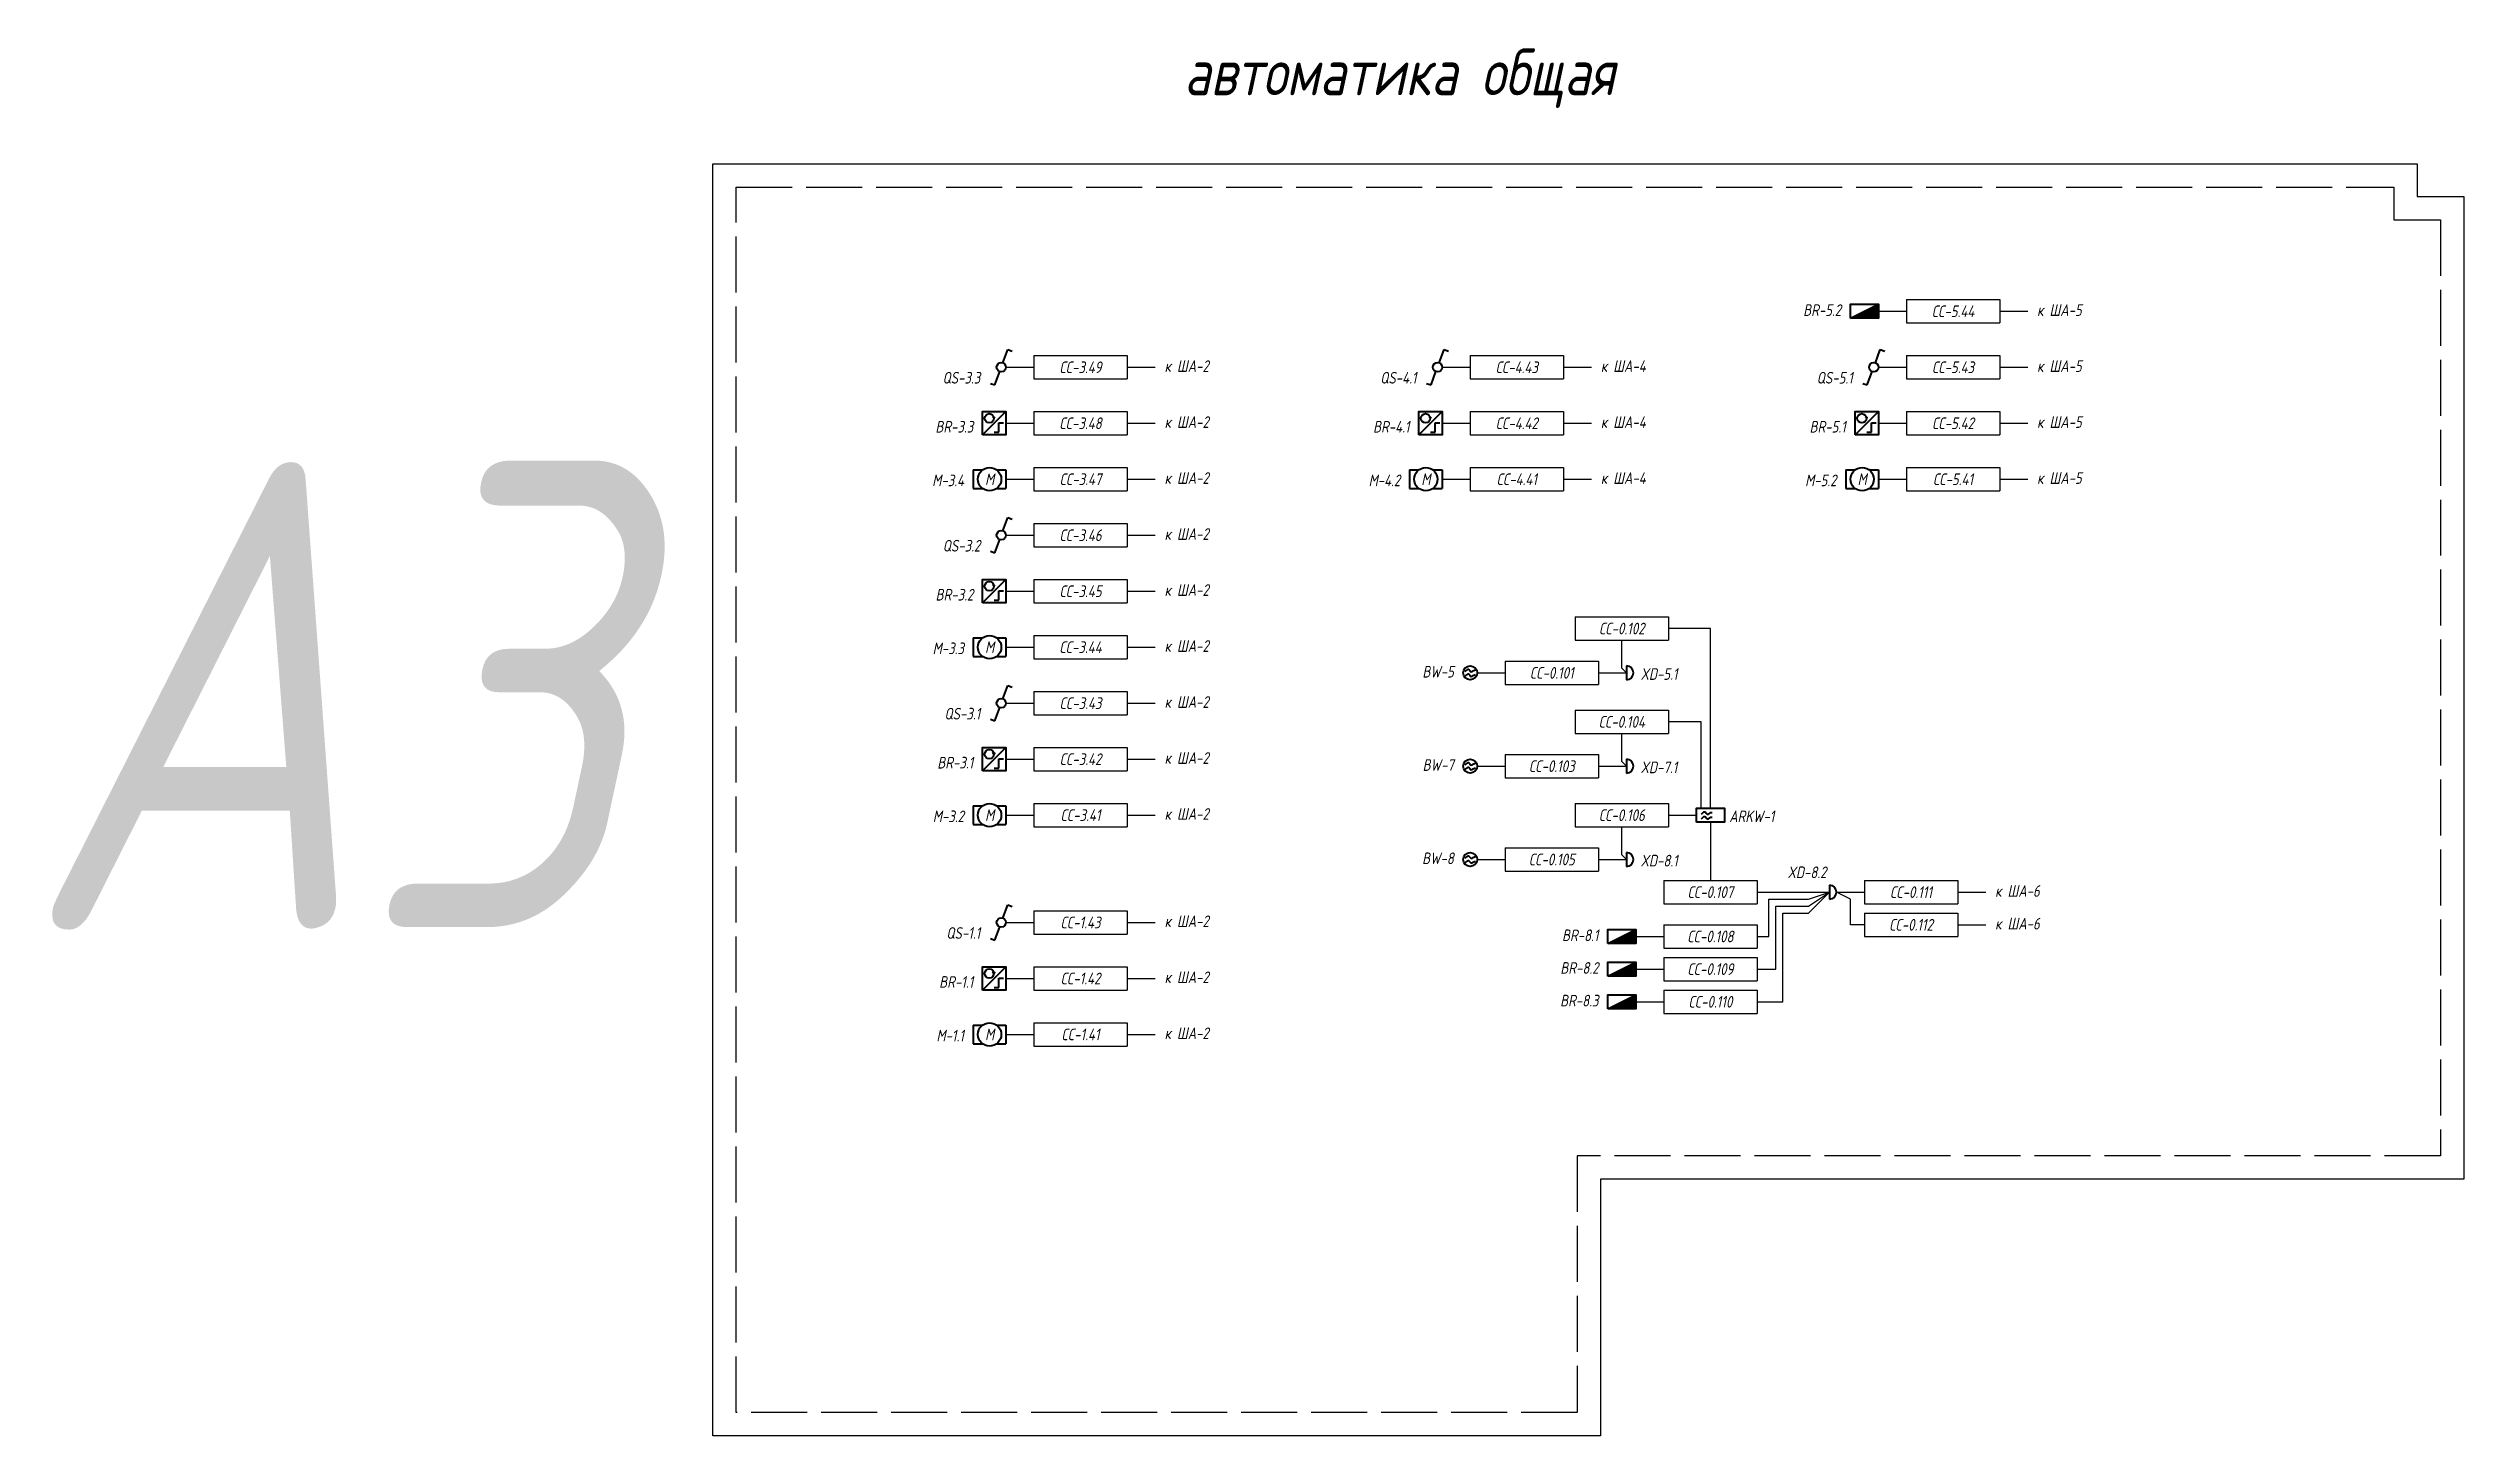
# Model space of a CAD drawing. Header units: millimetres. Extents: x -1048 to 3005, y -1068 to 487.
# Drawn here: x 1991 to 2508, y -372 to -74 of the extents above; entities that cross this region are included whole.
import ezdxf
from ezdxf.enums import TextEntityAlignment as Align

# ---------------------------------------------------------------- set-up
doc = ezdxf.new("R2010")
doc.units = ezdxf.units.MM
doc.linetypes.add('ACAD_ISO02W100', pattern=[15, 12, -3])
doc.layers.add('noprint', color=2, linetype='Continuous', plot=False)
doc.styles.add('ГОСТ-ISOCPEUR', font='isocpeui.ttf', dxfattribs={"width": 0.8})

msp = doc.modelspace()

# ---------------------------------------------------------------- texts
at = {"style": 'ГОСТ-ISOCPEUR', "width": 0.8}
for s, p in [('BR-5.2', (2374.79, -131.5)), ('QS-3.3', (2190.29, -146)), ('QS-4.1', (2283.79, -146)), ('QS-5.1', (2377.29, -146)), ('BR-3.3', (2188.79, -156.5)), ('BR-4.1', (2282.29, -156.5)), ('BR-5.1', (2375.79, -156.5)), ('M-3.4', (2186.79, -168)), ('M-4.2', (2280.29, -168)), ('M-5.2', (2373.79, -168)), ('QS-3.2', (2190.29, -182)), ('BR-3.2', (2188.79, -192.5)), ('M-3.3', (2186.79, -204)), ('BW-5', (2291.79, -209)), ('QS-3.1', (2190.29, -218)), ('BR-3.1', (2188.79, -228.5)), ('BW-7', (2291.79, -229)), ('M-3.2', (2186.79, -240)), ('BW-8', (2291.79, -249)), ('QS-1.1', (2190.29, -265)), ('BR-8.1', (2322.79, -265.5)), ('BR-1.1', (2188.79, -275.5)), ('BR-8.2', (2322.79, -272.5)), ('BR-8.3', (2322.79, -279.5)), ('M-1.1', (2186.79, -287))]:
    msp.add_text(s, height=2.5, dxfattribs=at).set_placement(p, align=Align.RIGHT)
for s, p in [('к ША-5', (2416.79, -131.5)), ('к ША-2', (2229.79, -143.5)), ('к ША-4', (2323.29, -143.5)), ('к ША-5', (2416.79, -143.5)), ('к ША-2', (2229.79, -155.5)), ('к ША-4', (2323.29, -155.5)), ('к ША-5', (2416.79, -155.5)), ('к ША-2', (2229.79, -167.5)), ('к ША-4', (2323.29, -167.5)), ('к ША-5', (2416.79, -167.5)), ('к ША-2', (2229.79, -179.5)), ('к ША-2', (2229.79, -191.5)), ('к ША-2', (2229.79, -203.5)), ('XD-5.1', (2331.79, -209.5)), ('к ША-2', (2229.79, -215.5)), ('к ША-2', (2229.79, -227.5)), ('XD-7.1', (2331.79, -229.5)), ('к ША-2', (2229.79, -239.5)), ('ARKW-1', (2350.79, -240)), ('XD-8.1', (2331.79, -249.5)), ('XD-8.2', (2363.29, -252)), ('к ША-6', (2407.79, -256)), ('к ША-2', (2229.79, -262.5)), ('к ША-6', (2407.79, -263)), ('к ША-2', (2229.79, -274.5)), ('к ША-2', (2229.79, -286.5))]:
    msp.add_text(s, height=2.5, dxfattribs=at).set_placement(p)
at = {"layer": 'noprint', "style": 'ГОСТ-ISOCPEUR', "width": 0.8}
for s, height, p in [('автоматика общая', 10, (2233.96, -84.2)), ('А3', 100, (1984.86, -262.83))]:
    msp.add_text(s, height=height, dxfattribs=at).set_placement(p)

# ---------------------------------------------------------------- blocks, each defined once
blk = doc.blocks.new('энкодер')
at = {"color": 0, "lineweight": -2}
for p, q in [((0, 0), (5, 5)), ((2.43, 3.56), (2.2, 3.9)), ((2.43, 3.56), (2.66, 3.9)), ((2.48, 0.56), (3.48, 0.56)), ((3.48, 0.56), (3.48, 2.56)), ((3.48, 2.56), (4.48, 2.56))]:
    blk.add_line(p, q, dxfattribs=at)
blk.add_lwpolyline([(0, 0), (0, 5), (5, 5), (5, 0)], close=True, dxfattribs=at)
blk.add_circle((1.43, 3.56), 1, dxfattribs=at)
blk = doc.blocks.new('электродвигатель')
at = {"color": 0, "lineweight": -2}
for p, q in [((0, 4), (0, 0)), ((0, 4), (2, 4)), ((0, 0), (2, 0)), ((5, 4), (7, 4)), ((5, 0), (7, 0)), ((7, 4), (7, 0))]:
    blk.add_line(p, q, dxfattribs=at)
blk.add_circle((3.5, 2), 2.5, dxfattribs=at)
at = {"color": 0, "lineweight": -2, "style": 'ГОСТ-ISOCPEUR', "width": 0.8}
blk.add_text('M', height=2.5, rotation=360, dxfattribs=at).set_placement((3.5, 2), align=Align.MIDDLE_CENTER)
blk = doc.blocks.new('*T393')
at = {"color": 0, "lineweight": -2}
for p, q in [((0, 0), (20, 0)), ((0, 0), (0, -5)), ((20, 0), (20, -5)), ((0, -5), (20, -5))]:
    blk.add_line(p, q, dxfattribs=at)
at = {"color": 0, "insert": (10, -2.5), "char_height": 2.5, "width": 19, "attachment_point": 5, "style": 'ГОСТ-ISOCPEUR'}
blk.add_mtext('{СС-1.41}', dxfattribs=at)
blk = doc.blocks.new('*T394')
at = {"color": 0, "lineweight": -2}
for p, q in [((0, 0), (20, 0)), ((0, 0), (0, -5)), ((20, 0), (20, -5)), ((0, -5), (20, -5))]:
    blk.add_line(p, q, dxfattribs=at)
at = {"color": 0, "insert": (10, -2.5), "char_height": 2.5, "width": 19, "attachment_point": 5, "style": 'ГОСТ-ISOCPEUR'}
blk.add_mtext('{СС-1.42}', dxfattribs=at)
blk = doc.blocks.new('*T395')
at = {"color": 0, "lineweight": -2}
for p, q in [((0, 0), (20, 0)), ((0, 0), (0, -5)), ((20, 0), (20, -5)), ((0, -5), (20, -5))]:
    blk.add_line(p, q, dxfattribs=at)
at = {"color": 0, "insert": (10, -2.5), "char_height": 2.5, "width": 19, "attachment_point": 5, "style": 'ГОСТ-ISOCPEUR'}
blk.add_mtext('{СС-1.43}', dxfattribs=at)
blk = doc.blocks.new('кнопка жалюзи')
at = {"color": 0, "lineweight": -2}
for p, q in [((0.35, 0.94), (1.39, 3.78)), ((1.39, 3.78), (2.34, 3.45)), ((-2.34, -3.45), (-1.39, -3.78)), ((-1.39, -3.78), (-0.35, -0.94))]:
    blk.add_line(p, q, dxfattribs=at)
blk.add_circle((0, 0), 1, dxfattribs=at)
blk = doc.blocks.new('*T396')
at = {"color": 0, "lineweight": -2}
for p, q in [((0, 0), (20, 0)), ((0, 0), (0, -5)), ((20, 0), (20, -5)), ((0, -5), (20, -5))]:
    blk.add_line(p, q, dxfattribs=at)
at = {"color": 0, "insert": (10, -2.5), "char_height": 2.5, "width": 19, "attachment_point": 5, "style": 'ГОСТ-ISOCPEUR'}
blk.add_mtext('{СС-3.41}', dxfattribs=at)
blk = doc.blocks.new('*T397')
at = {"color": 0, "lineweight": -2}
for p, q in [((0, 0), (20, 0)), ((0, 0), (0, -5)), ((20, 0), (20, -5)), ((0, -5), (20, -5))]:
    blk.add_line(p, q, dxfattribs=at)
at = {"color": 0, "insert": (10, -2.5), "char_height": 2.5, "width": 19, "attachment_point": 5, "style": 'ГОСТ-ISOCPEUR'}
blk.add_mtext('{СС-3.42}', dxfattribs=at)
blk = doc.blocks.new('*T398')
at = {"color": 0, "lineweight": -2}
for p, q in [((0, 0), (20, 0)), ((0, 0), (0, -5)), ((20, 0), (20, -5)), ((0, -5), (20, -5))]:
    blk.add_line(p, q, dxfattribs=at)
at = {"color": 0, "insert": (10, -2.5), "char_height": 2.5, "width": 19, "attachment_point": 5, "style": 'ГОСТ-ISOCPEUR'}
blk.add_mtext('{СС-3.43}', dxfattribs=at)
blk = doc.blocks.new('*T399')
at = {"color": 0, "lineweight": -2}
for p, q in [((0, 0), (20, 0)), ((0, 0), (0, -5)), ((20, 0), (20, -5)), ((0, -5), (20, -5))]:
    blk.add_line(p, q, dxfattribs=at)
at = {"color": 0, "insert": (10, -2.5), "char_height": 2.5, "width": 19, "attachment_point": 5, "style": 'ГОСТ-ISOCPEUR'}
blk.add_mtext('{СС-3.44}', dxfattribs=at)
blk = doc.blocks.new('*T400')
at = {"color": 0, "lineweight": -2}
for p, q in [((0, 0), (20, 0)), ((0, 0), (0, -5)), ((20, 0), (20, -5)), ((0, -5), (20, -5))]:
    blk.add_line(p, q, dxfattribs=at)
at = {"color": 0, "insert": (10, -2.5), "char_height": 2.5, "width": 19, "attachment_point": 5, "style": 'ГОСТ-ISOCPEUR'}
blk.add_mtext('{СС-3.45}', dxfattribs=at)
blk = doc.blocks.new('*T401')
at = {"color": 0, "lineweight": -2}
for p, q in [((0, 0), (20, 0)), ((0, 0), (0, -5)), ((20, 0), (20, -5)), ((0, -5), (20, -5))]:
    blk.add_line(p, q, dxfattribs=at)
at = {"color": 0, "insert": (10, -2.5), "char_height": 2.5, "width": 19, "attachment_point": 5, "style": 'ГОСТ-ISOCPEUR'}
blk.add_mtext('{СС-3.46}', dxfattribs=at)
blk = doc.blocks.new('*T402')
at = {"color": 0, "lineweight": -2}
for p, q in [((0, 0), (20, 0)), ((0, 0), (0, -5)), ((20, 0), (20, -5)), ((0, -5), (20, -5))]:
    blk.add_line(p, q, dxfattribs=at)
at = {"color": 0, "insert": (10, -2.5), "char_height": 2.5, "width": 19, "attachment_point": 5, "style": 'ГОСТ-ISOCPEUR'}
blk.add_mtext('{СС-3.47}', dxfattribs=at)
blk = doc.blocks.new('*T403')
at = {"color": 0, "lineweight": -2}
for p, q in [((0, 0), (20, 0)), ((0, 0), (0, -5)), ((20, 0), (20, -5)), ((0, -5), (20, -5))]:
    blk.add_line(p, q, dxfattribs=at)
at = {"color": 0, "insert": (10, -2.5), "char_height": 2.5, "width": 19, "attachment_point": 5, "style": 'ГОСТ-ISOCPEUR'}
blk.add_mtext('{СС-3.48}', dxfattribs=at)
blk = doc.blocks.new('*T404')
at = {"color": 0, "lineweight": -2}
for p, q in [((0, 0), (20, 0)), ((0, 0), (0, -5)), ((20, 0), (20, -5)), ((0, -5), (20, -5))]:
    blk.add_line(p, q, dxfattribs=at)
at = {"color": 0, "insert": (10, -2.5), "char_height": 2.5, "width": 19, "attachment_point": 5, "style": 'ГОСТ-ISOCPEUR'}
blk.add_mtext('{СС-3.49}', dxfattribs=at)
blk = doc.blocks.new('*T405')
at = {"color": 0, "lineweight": -2}
for p, q in [((0, 0), (20, 0)), ((0, 0), (0, -5)), ((20, 0), (20, -5)), ((0, -5), (20, -5))]:
    blk.add_line(p, q, dxfattribs=at)
at = {"color": 0, "insert": (10, -2.5), "char_height": 2.5, "width": 19, "attachment_point": 5, "style": 'ГОСТ-ISOCPEUR'}
blk.add_mtext('{СС-4.41}', dxfattribs=at)
blk = doc.blocks.new('*T406')
at = {"color": 0, "lineweight": -2}
for p, q in [((0, 0), (20, 0)), ((0, 0), (0, -5)), ((20, 0), (20, -5)), ((0, -5), (20, -5))]:
    blk.add_line(p, q, dxfattribs=at)
at = {"color": 0, "insert": (10, -2.5), "char_height": 2.5, "width": 19, "attachment_point": 5, "style": 'ГОСТ-ISOCPEUR'}
blk.add_mtext('{СС-4.42}', dxfattribs=at)
blk = doc.blocks.new('*T407')
at = {"color": 0, "lineweight": -2}
for p, q in [((0, 0), (20, 0)), ((0, 0), (0, -5)), ((20, 0), (20, -5)), ((0, -5), (20, -5))]:
    blk.add_line(p, q, dxfattribs=at)
at = {"color": 0, "insert": (10, -2.5), "char_height": 2.5, "width": 19, "attachment_point": 5, "style": 'ГОСТ-ISOCPEUR'}
blk.add_mtext('{СС-4.43}', dxfattribs=at)
blk = doc.blocks.new('*T408')
at = {"color": 0, "lineweight": -2}
for p, q in [((0, 0), (20, 0)), ((0, 0), (0, -5)), ((20, 0), (20, -5)), ((0, -5), (20, -5))]:
    blk.add_line(p, q, dxfattribs=at)
at = {"color": 0, "insert": (10, -2.5), "char_height": 2.5, "width": 19, "attachment_point": 5, "style": 'ГОСТ-ISOCPEUR'}
blk.add_mtext('{СС-5.41}', dxfattribs=at)
blk = doc.blocks.new('*T409')
at = {"color": 0, "lineweight": -2}
for p, q in [((0, 0), (20, 0)), ((0, 0), (0, -5)), ((20, 0), (20, -5)), ((0, -5), (20, -5))]:
    blk.add_line(p, q, dxfattribs=at)
at = {"color": 0, "insert": (10, -2.5), "char_height": 2.5, "width": 19, "attachment_point": 5, "style": 'ГОСТ-ISOCPEUR'}
blk.add_mtext('{СС-5.42}', dxfattribs=at)
blk = doc.blocks.new('*T410')
at = {"color": 0, "lineweight": -2}
for p, q in [((0, 0), (20, 0)), ((0, 0), (0, -5)), ((20, 0), (20, -5)), ((0, -5), (20, -5))]:
    blk.add_line(p, q, dxfattribs=at)
at = {"color": 0, "insert": (10, -2.5), "char_height": 2.5, "width": 19, "attachment_point": 5, "style": 'ГОСТ-ISOCPEUR'}
blk.add_mtext('{СС-5.43}', dxfattribs=at)
blk = doc.blocks.new('счетчик воды')
at = {"lineweight": -2}
blk.add_hatch(color=0, dxfattribs=at).paths.add_polyline_path([(6, 0), (6, 3), (0, 0)])
at = {"color": 0, "lineweight": -2}
blk.add_line((0, 0), (6, 3), dxfattribs=at)
blk.add_lwpolyline([(0, 0), (0, 3), (6, 3), (6, 0)], close=True, dxfattribs=at)
blk = doc.blocks.new('контроллер протечек')
at = {"color": 0, "lineweight": -2}
blk.add_lwpolyline([(0, 0), (0, 3), (6, 3), (6, 0)], close=True, dxfattribs=at)
at = {"color": 0, "lineweight": -2, "start_tangent": (0.745789, 0.666182), "end_tangent": (0.976749, -0.214388)}
for points in [[(1.1, 1.73), (1.77, 2.23), (2.38, 1.68), (3.32, 2.1)], [(1.1, 0.73), (1.77, 1.23), (2.38, 0.68), (3.32, 1.1)]]:
    blk.add_spline(points, degree=3, dxfattribs=at)
blk = doc.blocks.new('датчик протечки')
at = {"color": 0, "lineweight": -2}
blk.add_circle((0, 0), 1.5, dxfattribs=at)
at = {"color": 0, "lineweight": -2, "start_tangent": (0.745789, 0.666182), "end_tangent": (0.976749, -0.214388)}
for points in [[(-1.08, 0.27), (-0.41, 0.76), (0.2, 0.22), (1.14, 0.64)], [(-1.08, -0.73), (-0.41, -0.24), (0.2, -0.78), (1.14, -0.36)]]:
    blk.add_spline(points, degree=3, dxfattribs=at)
blk = doc.blocks.new('коробка коммутационная')
at = {"color": 0, "lineweight": -2}
blk.add_line((0, 3), (0, 0), dxfattribs=at)
blk.add_arc((0, 1.5), 1.5, 270, 90, dxfattribs=at)
blk = doc.blocks.new('*T411')
at = {"color": 0, "lineweight": -2}
for p, q in [((0, 0), (20, 0)), ((0, 0), (0, -5)), ((20, 0), (20, -5)), ((0, -5), (20, -5))]:
    blk.add_line(p, q, dxfattribs=at)
at = {"color": 0, "insert": (10, -2.5), "char_height": 2.5, "width": 19, "attachment_point": 5, "style": 'ГОСТ-ISOCPEUR'}
blk.add_mtext('{СС-0.101}', dxfattribs=at)
blk = doc.blocks.new('*T412')
at = {"color": 0, "lineweight": -2}
for p, q in [((0, 0), (20, 0)), ((0, 0), (0, -5)), ((20, 0), (20, -5)), ((0, -5), (20, -5))]:
    blk.add_line(p, q, dxfattribs=at)
at = {"color": 0, "insert": (10, -2.5), "char_height": 2.5, "width": 19, "attachment_point": 5, "style": 'ГОСТ-ISOCPEUR'}
blk.add_mtext('{СС-0.102}', dxfattribs=at)
blk = doc.blocks.new('*T413')
at = {"color": 0, "lineweight": -2}
for p, q in [((0, 0), (20, 0)), ((0, 0), (0, -5)), ((20, 0), (20, -5)), ((0, -5), (20, -5))]:
    blk.add_line(p, q, dxfattribs=at)
at = {"color": 0, "insert": (10, -2.5), "char_height": 2.5, "width": 19, "attachment_point": 5, "style": 'ГОСТ-ISOCPEUR'}
blk.add_mtext('{СС-5.44}', dxfattribs=at)
blk = doc.blocks.new('*T414')
at = {"color": 0, "lineweight": -2}
for p, q in [((0, 0), (20, 0)), ((0, 0), (0, -5)), ((20, 0), (20, -5)), ((0, -5), (20, -5))]:
    blk.add_line(p, q, dxfattribs=at)
at = {"color": 0, "insert": (10, -2.5), "char_height": 2.5, "width": 19, "attachment_point": 5, "style": 'ГОСТ-ISOCPEUR'}
blk.add_mtext('{СС-0.103}', dxfattribs=at)
blk = doc.blocks.new('*T415')
at = {"color": 0, "lineweight": -2}
for p, q in [((0, 0), (20, 0)), ((0, 0), (0, -5)), ((20, 0), (20, -5)), ((0, -5), (20, -5))]:
    blk.add_line(p, q, dxfattribs=at)
at = {"color": 0, "insert": (10, -2.5), "char_height": 2.5, "width": 19, "attachment_point": 5, "style": 'ГОСТ-ISOCPEUR'}
blk.add_mtext('{СС-0.104}', dxfattribs=at)
blk = doc.blocks.new('*T416')
at = {"color": 0, "lineweight": -2}
for p, q in [((0, 0), (20, 0)), ((0, 0), (0, -5)), ((20, 0), (20, -5)), ((0, -5), (20, -5))]:
    blk.add_line(p, q, dxfattribs=at)
at = {"color": 0, "insert": (10, -2.5), "char_height": 2.5, "width": 19, "attachment_point": 5, "style": 'ГОСТ-ISOCPEUR'}
blk.add_mtext('{СС-0.105}', dxfattribs=at)
blk = doc.blocks.new('*T417')
at = {"color": 0, "lineweight": -2}
for p, q in [((0, 0), (20, 0)), ((0, 0), (0, -5)), ((20, 0), (20, -5)), ((0, -5), (20, -5))]:
    blk.add_line(p, q, dxfattribs=at)
at = {"color": 0, "insert": (10, -2.5), "char_height": 2.5, "width": 19, "attachment_point": 5, "style": 'ГОСТ-ISOCPEUR'}
blk.add_mtext('{СС-0.106}', dxfattribs=at)
blk = doc.blocks.new('*T418')
at = {"color": 0, "lineweight": -2}
for p, q in [((0, 0), (20, 0)), ((0, 0), (0, -5)), ((20, 0), (20, -5)), ((0, -5), (20, -5))]:
    blk.add_line(p, q, dxfattribs=at)
at = {"color": 0, "insert": (10, -2.5), "char_height": 2.5, "width": 19, "attachment_point": 5, "style": 'ГОСТ-ISOCPEUR'}
blk.add_mtext('{СС-0.107}', dxfattribs=at)
blk = doc.blocks.new('*T419')
at = {"color": 0, "lineweight": -2}
for p, q in [((0, 0), (20, 0)), ((0, 0), (0, -5)), ((20, 0), (20, -5)), ((0, -5), (20, -5))]:
    blk.add_line(p, q, dxfattribs=at)
at = {"color": 0, "insert": (10, -2.5), "char_height": 2.5, "width": 19, "attachment_point": 5, "style": 'ГОСТ-ISOCPEUR'}
blk.add_mtext('{СС-0.108}', dxfattribs=at)
blk = doc.blocks.new('*T420')
at = {"color": 0, "lineweight": -2}
for p, q in [((0, 0), (20, 0)), ((0, 0), (0, -5)), ((20, 0), (20, -5)), ((0, -5), (20, -5))]:
    blk.add_line(p, q, dxfattribs=at)
at = {"color": 0, "insert": (10, -2.5), "char_height": 2.5, "width": 19, "attachment_point": 5, "style": 'ГОСТ-ISOCPEUR'}
blk.add_mtext('{СС-0.109}', dxfattribs=at)
blk = doc.blocks.new('*T421')
at = {"color": 0, "lineweight": -2}
for p, q in [((0, 0), (20, 0)), ((0, 0), (0, -5)), ((20, 0), (20, -5)), ((0, -5), (20, -5))]:
    blk.add_line(p, q, dxfattribs=at)
at = {"color": 0, "insert": (10, -2.5), "char_height": 2.5, "width": 19, "attachment_point": 5, "style": 'ГОСТ-ISOCPEUR'}
blk.add_mtext('{СС-0.110}', dxfattribs=at)
blk = doc.blocks.new('*T422')
at = {"color": 0, "lineweight": -2}
for p, q in [((0, 0), (20, 0)), ((0, 0), (0, -5)), ((20, 0), (20, -5)), ((0, -5), (20, -5))]:
    blk.add_line(p, q, dxfattribs=at)
at = {"color": 0, "insert": (10, -2.5), "char_height": 2.5, "width": 19, "attachment_point": 5, "style": 'ГОСТ-ISOCPEUR'}
blk.add_mtext('{СС-0.111}', dxfattribs=at)
blk = doc.blocks.new('*T423')
at = {"color": 0, "lineweight": -2}
for p, q in [((0, 0), (20, 0)), ((0, 0), (0, -5)), ((20, 0), (20, -5)), ((0, -5), (20, -5))]:
    blk.add_line(p, q, dxfattribs=at)
at = {"color": 0, "insert": (10, -2.5), "char_height": 2.5, "width": 19, "attachment_point": 5, "style": 'ГОСТ-ISOCPEUR'}
blk.add_mtext('{СС-0.112}', dxfattribs=at)

# ---------------------------------------------------------------- linework, layer by layer
at = {"ltscale": 0.2}
for p, q in [((2382.79, -130.5), (2388.79, -130.5)), ((2408.79, -130.5), (2414.79, -130.5)), ((2195.79, -142.5), (2201.79, -142.5)), ((2221.79, -142.5), (2227.79, -142.5)), ((2289.29, -142.5), (2295.29, -142.5)), ((2315.29, -142.5), (2321.29, -142.5)), ((2382.79, -142.5), (2388.79, -142.5)), ((2408.79, -142.5), (2414.79, -142.5)), ((2195.79, -154.5), (2201.79, -154.5)), ((2221.79, -154.5), (2227.79, -154.5)), ((2289.29, -154.5), (2295.29, -154.5)), ((2315.29, -154.5), (2321.29, -154.5)), ((2382.79, -154.5), (2388.79, -154.5)), ((2408.79, -154.5), (2414.79, -154.5)), ((2195.79, -166.5), (2201.79, -166.5)), ((2221.79, -166.5), (2227.79, -166.5)), ((2289.29, -166.5), (2295.29, -166.5)), ((2315.29, -166.5), (2321.29, -166.5)), ((2382.79, -166.5), (2388.79, -166.5)), ((2408.79, -166.5), (2414.79, -166.5)), ((2195.79, -178.5), (2201.79, -178.5)), ((2221.79, -178.5), (2227.79, -178.5)), ((2195.79, -190.5), (2201.79, -190.5)), ((2221.79, -190.5), (2227.79, -190.5)), ((2195.79, -202.5), (2201.79, -202.5)), ((2221.79, -202.5), (2227.79, -202.5)), ((2296.79, -208), (2302.79, -208)), ((2322.79, -208), (2328.79, -208)), ((2195.79, -214.5), (2201.79, -214.5)), ((2221.79, -214.5), (2227.79, -214.5)), ((2195.79, -226.5), (2201.79, -226.5)), ((2221.79, -226.5), (2227.79, -226.5)), ((2296.79, -228), (2302.79, -228)), ((2322.79, -228), (2328.79, -228)), ((2195.79, -238.5), (2201.79, -238.5)), ((2221.79, -238.5), (2227.79, -238.5)), ((2337.79, -238.5), (2343.79, -238.5)), ((2296.79, -248), (2302.79, -248)), ((2322.79, -248), (2328.79, -248)), ((2356.79, -255), (2372.29, -255)), ((2373.79, -255), (2379.79, -255)), ((2399.79, -255), (2405.79, -255)), ((2195.79, -261.5), (2201.79, -261.5)), ((2221.79, -261.5), (2227.79, -261.5)), ((2399.79, -262), (2405.79, -262)), ((2330.79, -264.5), (2336.79, -264.5)), ((2195.79, -273.5), (2201.79, -273.5)), ((2221.79, -273.5), (2227.79, -273.5)), ((2330.79, -271.5), (2336.79, -271.5)), ((2330.79, -278.5), (2336.79, -278.5)), ((2195.79, -285.5), (2201.79, -285.5)), ((2221.79, -285.5), (2227.79, -285.5))]:
    msp.add_line(p, q, dxfattribs=at)
msp.add_line((2346.79, -240), (2346.79, -252.5))
at = {"ltscale": 8, "flags": 128}
for points in [[(2328.79, -208), (2327.79, -207), (2327.79, -201)], [(2328.79, -228), (2327.79, -227), (2327.79, -221)], [(2328.79, -248), (2327.79, -247), (2327.79, -241)]]:
    msp.add_lwpolyline(points, dxfattribs=at)
for points in [[(2346.79, -237), (2346.79, -198.5), (2337.79, -198.5)], [(2344.79, -237), (2344.79, -218.5), (2337.79, -218.5)], [(2356.79, -264.5), (2359.29, -264.5), (2359.29, -256.5), (2367.79, -256.5), (2372.29, -255)], [(2356.79, -271.5), (2360.79, -271.5), (2360.79, -258), (2367.79, -258), (2372.29, -255)], [(2356.79, -278.5), (2362.29, -278.5), (2362.29, -259.5), (2367.79, -259.5), (2372.29, -255)], [(2379.79, -262), (2376.79, -262), (2376.79, -256.5), (2373.79, -255)]]:
    msp.add_lwpolyline(points)
at = {"layer": 'noprint'}
msp.add_lwpolyline([(2133, -98.88), (2498.21, -98.88), (2498.21, -105.88), (2508.21, -105.88), (2508.21, -316.5), (2323.21, -316.5), (2323.21, -371.5), (2133, -371.5)], close=True, dxfattribs=at)
at = {"layer": 'noprint', "linetype": 'ACAD_ISO02W100'}
msp.add_lwpolyline([(2138, -103.88), (2493.21, -103.88), (2493.21, -110.88), (2503.21, -110.88), (2503.21, -311.5), (2318.21, -311.5), (2318.21, -366.5), (2138, -366.5)], close=True, dxfattribs=at)

# ---------------------------------------------------------------- block references
at = {"lineweight": 40}
for name, p in [('счетчик воды', (2376.79, -132)), ('кнопка жалюзи', (2194.79, -142.5)), ('кнопка жалюзи', (2288.29, -142.5)), ('кнопка жалюзи', (2381.79, -142.5)), ('энкодер', (2190.79, -157)), ('энкодер', (2284.29, -157)), ('энкодер', (2377.79, -157)), ('электродвигатель', (2188.79, -168.5)), ('электродвигатель', (2282.29, -168.5)), ('электродвигатель', (2375.79, -168.5)), ('кнопка жалюзи', (2194.79, -178.5)), ('энкодер', (2190.79, -193)), ('электродвигатель', (2188.79, -204.5)), ('датчик протечки', (2295.29, -208)), ('коробка коммутационная', (2328.79, -209.5)), ('кнопка жалюзи', (2194.79, -214.5)), ('энкодер', (2190.79, -229)), ('датчик протечки', (2295.29, -228)), ('коробка коммутационная', (2328.79, -229.5)), ('электродвигатель', (2188.79, -240.5)), ('контроллер протечек', (2343.79, -240)), ('датчик протечки', (2295.29, -248)), ('коробка коммутационная', (2328.79, -249.5)), ('коробка коммутационная', (2372.29, -256.5)), ('кнопка жалюзи', (2194.79, -261.5)), ('счетчик воды', (2324.79, -266)), ('энкодер', (2190.79, -276)), ('счетчик воды', (2324.79, -273)), ('счетчик воды', (2324.79, -280)), ('электродвигатель', (2188.79, -287.5))]:
    msp.add_blockref(name, p, dxfattribs=at)
for name, p in [('*T413', (2388.79, -128)), ('*T404', (2201.79, -140)), ('*T407', (2295.29, -140)), ('*T410', (2388.79, -140)), ('*T403', (2201.79, -152)), ('*T406', (2295.29, -152)), ('*T409', (2388.79, -152)), ('*T402', (2201.79, -164)), ('*T405', (2295.29, -164)), ('*T408', (2388.79, -164)), ('*T401', (2201.79, -176)), ('*T400', (2201.79, -188)), ('*T412', (2317.79, -196)), ('*T399', (2201.79, -200)), ('*T411', (2302.79, -205.5)), ('*T398', (2201.79, -212)), ('*T415', (2317.79, -216)), ('*T397', (2201.79, -224)), ('*T414', (2302.79, -225.5)), ('*T396', (2201.79, -236)), ('*T417', (2317.79, -236)), ('*T416', (2302.79, -245.5)), ('*T418', (2336.79, -252.5)), ('*T422', (2379.79, -252.5)), ('*T395', (2201.79, -259)), ('*T419', (2336.79, -262)), ('*T423', (2379.79, -259.5)), ('*T420', (2336.79, -269)), ('*T394', (2201.79, -271)), ('*T421', (2336.79, -276)), ('*T393', (2201.79, -283))]:
    msp.add_blockref(name, p)

msp.set_redraw_order([(e.dxf.handle, doc.entitydb.next_handle()) for e in msp.query("TEXT MTEXT ATTDEF DIMENSION ARC_DIMENSION")])  # texts and dimensions are drawn at this point

doc.saveas('drawing.dxf')
